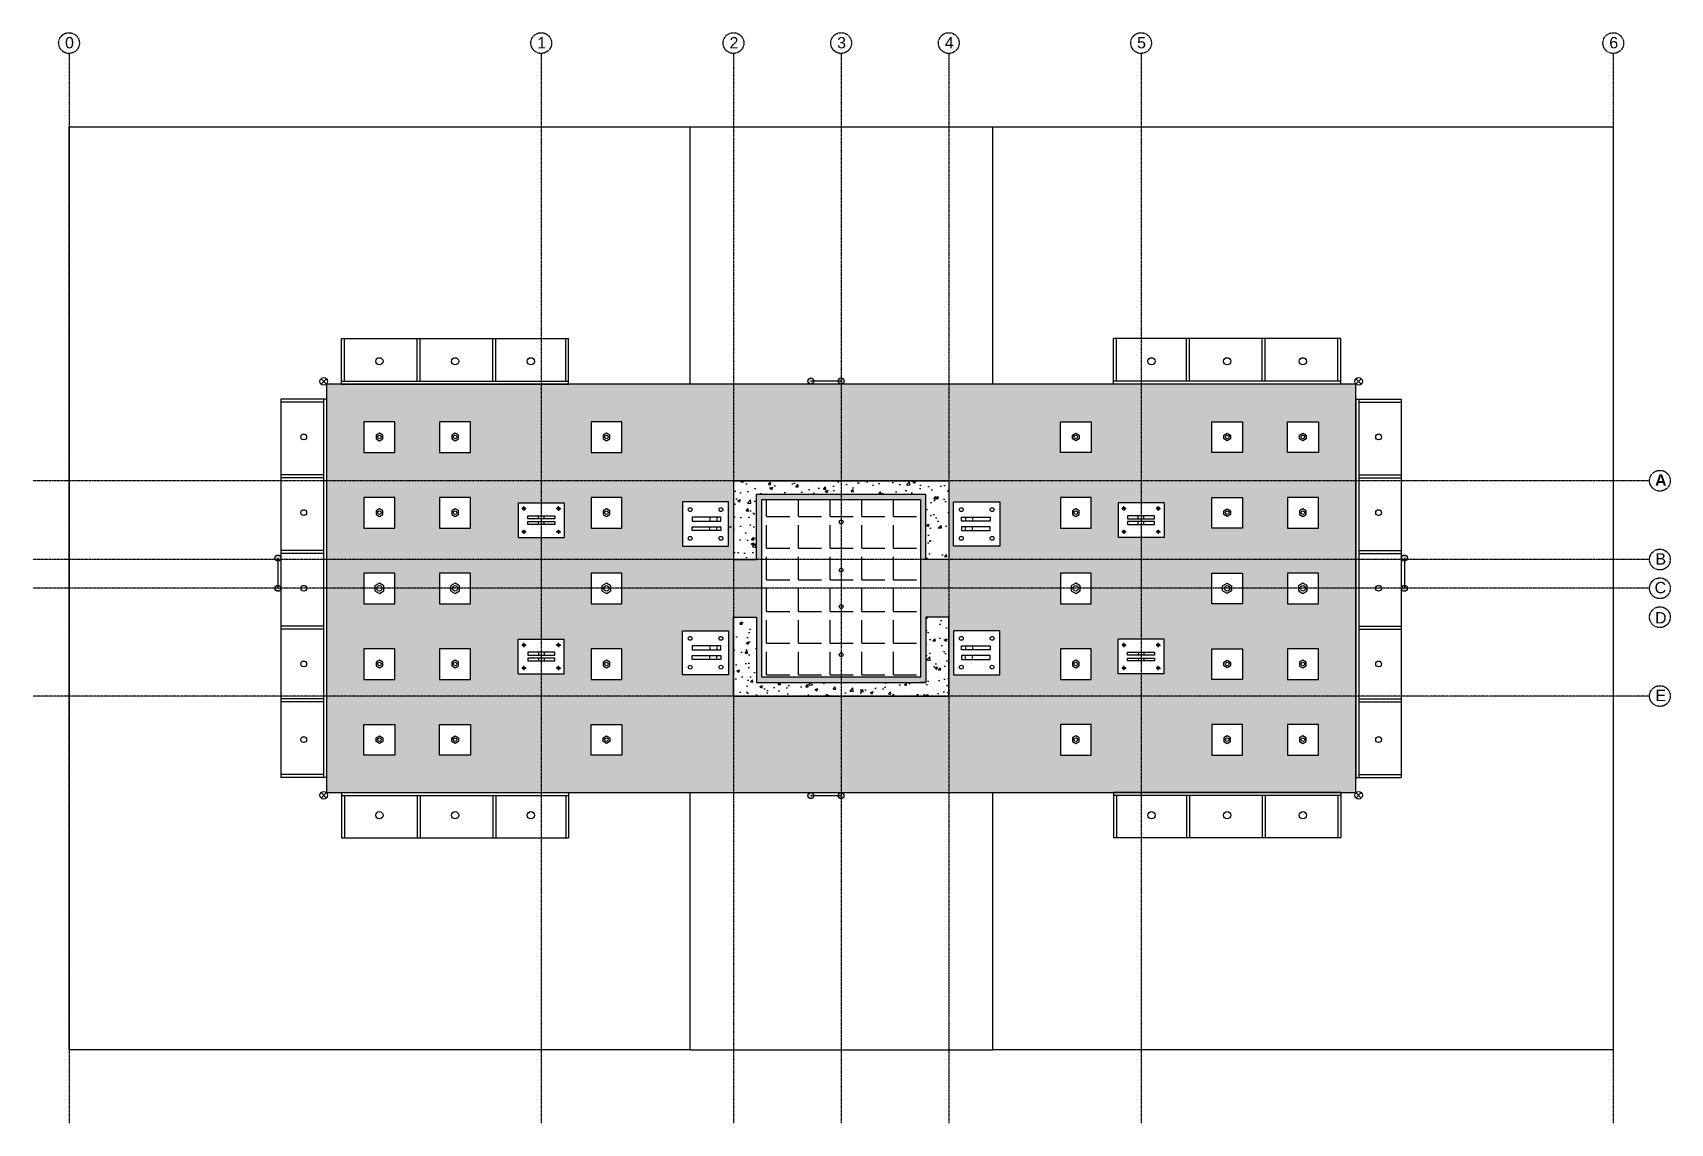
# Model space of a CAD drawing. Header units: millimetres. Extents: x -79526 to 153901, y -45620 to 21119.
# Drawn here: x -57112 to -46296, y 3917 to 11123 of the extents above; entities that cross this region are included whole.
import ezdxf

# ---------------------------------------------------------------- set-up
doc = ezdxf.new("R2010")
doc.units = ezdxf.units.MM
doc.header["$MEASUREMENT"] = 0
for name, pattern in [('ACAD_ISO02W100', [15, 12, -3]), ('CENTER', [50.8, 31.75, -6.35, 6.35, -6.35]), ('DASHED', [19.05, 12.7, -6.35])]:
    doc.linetypes.add(name, pattern=pattern)
for name, color, linetype in [('Dashed', 7, 'DASHED'), ('greygrid', 252, 'CENTER'), ('Note', 7, 'Continuous'), ('Plot', 254, 'Continuous'), ('SolidLine', 7, 'Continuous')]:
    doc.layers.add(name, color=color, linetype=linetype)
doc.layers.add('fill', color=7, linetype='Continuous', true_color=0xbababa)
doc.styles.get("Standard").update_dxf_attribs({"font": 'arial.ttf'})

msp = doc.modelspace()

# ---------------------------------------------------------------- texts
at = {"layer": 'greygrid', "color": 251, "lineweight": -2, "ltscale": 0.2, "true_color": 0x525252, "char_height": 75, "attachment_point": 5}
for s, insert in [('0', (-56869, 11057)), ('1', (-53750, 11057)), ('2', (-52480, 11057)), ('3', (-51769, 11057)), ('4', (-51058, 11057)), ('5', (-49788, 11057)), ('6', (-46669, 11057)), ('{\\fArial|b1|i0|c0|p34;A}', (-46358, 8167)), ('B', (-46358, 7646)), ('C', (-46361, 7456)), ('D', (-46358, 7257)), ('E', (-46358, 6744))]:
    msp.add_mtext_dynamic_manual_height_columns(s, width=22.5, gutter_width=50, heights=[0], dxfattribs=dict(at, insert=insert))

# ---------------------------------------------------------------- hatches: boundary and pattern name
h = msp.add_hatch(color=1)
h.dxf.hatch_style = 1
edge = h.paths.add_edge_path()
edge.add_arc((-51972, 8822), 20, 0, 360)
edge = h.paths.add_edge_path()
edge.add_arc((-51772, 8822), 20, 0, 360)
edge = h.paths.add_edge_path()
edge.add_line((-51972, 8822), (-51772, 8822))
h = msp.add_hatch(color=1)
h.dxf.hatch_style = 1
edge = h.paths.add_edge_path()
edge.add_arc((-55492, 7452), 20, 0, 360)
edge = h.paths.add_edge_path()
edge.add_arc((-55492, 7652), 20, 0, 360)
edge = h.paths.add_edge_path()
edge.add_line((-55492, 7452), (-55492, 7652))
h = msp.add_hatch(color=1)
h.dxf.hatch_style = 1
edge = h.paths.add_edge_path()
edge.add_arc((-48052, 7452), 20, 0, 360)
edge = h.paths.add_edge_path()
edge.add_arc((-48052, 7652), 20, 0, 360)
edge = h.paths.add_edge_path()
edge.add_line((-48052, 7452), (-48052, 7652))
h = msp.add_hatch(color=1)
h.dxf.hatch_style = 1
edge = h.paths.add_edge_path()
edge.add_arc((-51972, 6082), 20, 0, 360)
edge = h.paths.add_edge_path()
edge.add_arc((-51772, 6082), 20, 0, 360)
edge = h.paths.add_edge_path()
edge.add_line((-51972, 6082), (-51772, 6082))
at = {"layer": 'Plot', "ltscale": 0.1}
h = msp.add_hatch(color=9, dxfattribs=at)
h.dxf.hatch_style = 1
h.paths.add_polyline_path([(-53572, 8802), (-55072, 8802), (-55172, 8802), (-55172, 6102), (-55072, 6102), (-55072, 6102), (-53572, 6102), (-49972, 6102), (-49972, 6102), (-48472, 6102), (-48372, 6102), (-48372, 8802), (-48472, 8802), (-48472, 8802), (-49972, 8802), (-53572, 8802)])
h.paths.add_polyline_path([(-51061, 8163), (-51061, 7642), (-51213, 7642), (-51213, 8074), (-52331, 8074), (-52331, 7642), (-52483, 7642), (-52483, 8163)], flags=16)
h.paths.add_polyline_path([(-52296, 8039), (-51248, 8039), (-51248, 6864), (-52296, 6864)], flags=16)
h.paths.add_polyline_path([(-52515, 8023), (-52515, 7731), (-52820, 7731), (-52820, 8023)], flags=16)
h.paths.add_polyline_path([(-52566, 7921), (-52566, 7896), (-52756, 7896), (-52756, 7921)], flags=0)
h.paths.add_polyline_path([(-52566, 7858), (-52566, 7833), (-52756, 7833), (-52756, 7858)], flags=0)
h.paths.add_polyline_path([(-53220, 8553), (-53220, 8350), (-53424, 8350), (-53424, 8553)], flags=16)
h.paths.add_polyline_path([(-53300, 8413), (-53367, 8452), (-53300, 8490)], flags=0)
h.paths.add_polyline_path([(-53220, 8053), (-53220, 7850), (-53424, 7850), (-53424, 8053)], flags=16)
h.paths.add_polyline_path([(-53300, 7913), (-53367, 7952), (-53300, 7990)], flags=0)
h.paths.add_polyline_path([(-52331, 7261), (-52331, 6829), (-51213, 6829), (-51213, 7261), (-51061, 7261), (-51061, 6740), (-52483, 6740), (-52483, 7261)], flags=16)
h.paths.add_polyline_path([(-51029, 8023), (-50724, 8023), (-50724, 7731), (-51029, 7731)], flags=16)
h.paths.add_polyline_path([(-53220, 7553), (-53220, 7350), (-53424, 7350), (-53424, 7553)], flags=16)
h.paths.add_polyline_path([(-52515, 7172), (-52515, 6880), (-52820, 6880), (-52820, 7172)], flags=16)
h.paths.add_polyline_path([(-53601, 8017), (-53601, 7788), (-53906, 7788), (-53906, 8017)], flags=16)
h.paths.add_polyline_path([(-50978, 7921), (-50788, 7921), (-50788, 7896), (-50978, 7896)], flags=0)
h.paths.add_polyline_path([(-50978, 7858), (-50788, 7858), (-50788, 7833), (-50978, 7833)], flags=0)
h.paths.add_polyline_path([(-53293, 7401), (-53381, 7452), (-53293, 7503)], flags=0)
h.paths.add_polyline_path([(-52566, 7071), (-52566, 7045), (-52756, 7045), (-52756, 7071)], flags=0)
h.paths.add_polyline_path([(-53664, 7931), (-53664, 7912), (-53842, 7912), (-53842, 7931)], flags=0)
h.paths.add_polyline_path([(-53664, 7893), (-53664, 7874), (-53842, 7874), (-53842, 7893)], flags=0)
h.paths.add_polyline_path([(-52566, 7007), (-52566, 6982), (-52756, 6982), (-52756, 7007)], flags=0)
h.paths.add_polyline_path([(-53220, 7053), (-53220, 6850), (-53424, 6850), (-53424, 7053)], flags=16)
h.paths.add_polyline_path([(-51029, 7172), (-50724, 7172), (-50724, 6880), (-51029, 6880)], flags=16)
h.paths.add_polyline_path([(-53300, 6913), (-53367, 6952), (-53300, 6990)], flags=0)
h.paths.add_polyline_path([(-50324, 8553), (-50120, 8553), (-50120, 8350), (-50324, 8350)], flags=16)
h.paths.add_polyline_path([(-54220, 8553), (-54220, 8350), (-54424, 8350), (-54424, 8553)], flags=16)
h.paths.add_polyline_path([(-53601, 7115), (-53601, 6886), (-53906, 6886), (-53906, 7115)], flags=16)
h.paths.add_polyline_path([(-50978, 7071), (-50788, 7071), (-50788, 7045), (-50978, 7045)], flags=0)
h.paths.add_polyline_path([(-50324, 8053), (-50120, 8053), (-50120, 7850), (-50324, 7850)], flags=16)
h.paths.add_polyline_path([(-54220, 8053), (-54220, 7850), (-54424, 7850), (-54424, 8053)], flags=16)
h.paths.add_polyline_path([(-50200, 8490), (-50200, 8413), (-50267, 8452)], flags=0)
h.paths.add_polyline_path([(-54300, 8413), (-54367, 8452), (-54300, 8490)], flags=0)
h.paths.add_polyline_path([(-50978, 7007), (-50788, 7007), (-50788, 6982), (-50978, 6982)], flags=0)
h.paths.add_polyline_path([(-53664, 7029), (-53664, 7010), (-53842, 7010), (-53842, 7029)], flags=0)
h.paths.add_polyline_path([(-53664, 6991), (-53664, 6972), (-53842, 6972), (-53842, 6991)], flags=0)
h.paths.add_polyline_path([(-50200, 7990), (-50200, 7913), (-50267, 7952)], flags=0)
h.paths.add_polyline_path([(-54300, 7913), (-54367, 7952), (-54300, 7990)], flags=0)
h.paths.add_polyline_path([(-50324, 7553), (-50120, 7553), (-50120, 7350), (-50324, 7350)], flags=16)
h.paths.add_polyline_path([(-54220, 7553), (-54220, 7350), (-54424, 7350), (-54424, 7553)], flags=16)
h.paths.add_polyline_path([(-53220, 6553), (-53220, 6350), (-53424, 6350), (-53424, 6553)], flags=16)
h.paths.add_polyline_path([(-50193, 7503), (-50193, 7401), (-50281, 7452)], flags=0)
h.paths.add_polyline_path([(-54293, 7401), (-54381, 7452), (-54293, 7503)], flags=0)
h.paths.add_polyline_path([(-53277, 6452), (-53344, 6413), (-53344, 6490)], flags=0)
h.paths.add_polyline_path([(-49943, 8017), (-49638, 8017), (-49638, 7788), (-49943, 7788)], flags=16)
h.paths.add_polyline_path([(-54720, 8553), (-54720, 8350), (-54924, 8350), (-54924, 8553)], flags=16)
h.paths.add_polyline_path([(-50324, 7053), (-50120, 7053), (-50120, 6850), (-50324, 6850)], flags=16)
h.paths.add_polyline_path([(-49880, 7931), (-49702, 7931), (-49702, 7912), (-49880, 7912)], flags=0)
h.paths.add_polyline_path([(-54220, 7053), (-54220, 6850), (-54424, 6850), (-54424, 7053)], flags=16)
h.paths.add_polyline_path([(-49880, 7893), (-49702, 7893), (-49702, 7874), (-49880, 7874)], flags=0)
h.paths.add_polyline_path([(-54720, 8053), (-54720, 7850), (-54924, 7850), (-54924, 8053)], flags=16)
h.paths.add_polyline_path([(-54800, 8413), (-54867, 8452), (-54800, 8490)], flags=0)
h.paths.add_polyline_path([(-50200, 6990), (-50200, 6913), (-50267, 6952)], flags=0)
h.paths.add_polyline_path([(-54300, 6913), (-54367, 6952), (-54300, 6990)], flags=0)
h.paths.add_polyline_path([(-54800, 7913), (-54867, 7952), (-54800, 7990)], flags=0)
h.paths.add_polyline_path([(-54720, 7553), (-54720, 7350), (-54924, 7350), (-54924, 7553)], flags=16)
h.paths.add_polyline_path([(-49943, 7115), (-49638, 7115), (-49638, 6886), (-49943, 6886)], flags=16)
h.paths.add_polyline_path([(-54793, 7401), (-54881, 7452), (-54793, 7503)], flags=0)
h.paths.add_polyline_path([(-50324, 6553), (-50120, 6553), (-50120, 6350), (-50324, 6350)], flags=16)
h.paths.add_polyline_path([(-54220, 6553), (-54220, 6350), (-54424, 6350), (-54424, 6553)], flags=16)
h.paths.add_polyline_path([(-49880, 7029), (-49702, 7029), (-49702, 7010), (-49880, 7010)], flags=0)
h.paths.add_polyline_path([(-49880, 6991), (-49702, 6991), (-49702, 6972), (-49880, 6972)], flags=0)
h.paths.add_polyline_path([(-54720, 7053), (-54720, 6850), (-54924, 6850), (-54924, 7053)], flags=16)
h.paths.add_polyline_path([(-50200, 6490), (-50200, 6413), (-50267, 6452)], flags=0)
h.paths.add_polyline_path([(-54300, 6413), (-54367, 6452), (-54300, 6490)], flags=0)
h.paths.add_polyline_path([(-49324, 8553), (-49120, 8553), (-49120, 8350), (-49324, 8350)], flags=16)
h.paths.add_polyline_path([(-49324, 8053), (-49120, 8053), (-49120, 7850), (-49324, 7850)], flags=16)
h.paths.add_polyline_path([(-54800, 6913), (-54867, 6952), (-54800, 6990)], flags=0)
h.paths.add_polyline_path([(-49200, 8490), (-49200, 8413), (-49267, 8452)], flags=0)
h.paths.add_polyline_path([(-49200, 7990), (-49200, 7913), (-49267, 7952)], flags=0)
h.paths.add_polyline_path([(-49324, 7553), (-49120, 7553), (-49120, 7350), (-49324, 7350)], flags=16)
h.paths.add_polyline_path([(-54720, 6553), (-54720, 6350), (-54924, 6350), (-54924, 6553)], flags=16)
h.paths.add_polyline_path([(-49193, 7503), (-49193, 7401), (-49281, 7452)], flags=0)
h.paths.add_polyline_path([(-54800, 6413), (-54867, 6452), (-54800, 6490)], flags=0)
h.paths.add_polyline_path([(-49324, 7053), (-49120, 7053), (-49120, 6850), (-49324, 6850)], flags=16)
h.paths.add_polyline_path([(-49200, 6990), (-49200, 6913), (-49267, 6952)], flags=0)
h.paths.add_polyline_path([(-48824, 8553), (-48620, 8553), (-48620, 8350), (-48824, 8350)], flags=16)
h.paths.add_polyline_path([(-48824, 8053), (-48620, 8053), (-48620, 7850), (-48824, 7850)], flags=16)
h.paths.add_polyline_path([(-48700, 8490), (-48700, 8413), (-48767, 8452)], flags=0)
h.paths.add_polyline_path([(-49324, 6553), (-49120, 6553), (-49120, 6350), (-49324, 6350)], flags=16)
h.paths.add_polyline_path([(-48700, 7990), (-48700, 7913), (-48767, 7952)], flags=0)
h.paths.add_polyline_path([(-48824, 7553), (-48620, 7553), (-48620, 7350), (-48824, 7350)], flags=16)
h.paths.add_polyline_path([(-48693, 7503), (-48693, 7401), (-48781, 7452)], flags=0)
h.paths.add_polyline_path([(-49200, 6490), (-49200, 6413), (-49267, 6452)], flags=0)
h.paths.add_polyline_path([(-48824, 7053), (-48620, 7053), (-48620, 6850), (-48824, 6850)], flags=16)
h.paths.add_polyline_path([(-48700, 6990), (-48700, 6913), (-48767, 6952)], flags=0)
h.paths.add_polyline_path([(-48824, 6553), (-48620, 6553), (-48620, 6350), (-48824, 6350)], flags=16)
h.paths.add_polyline_path([(-48700, 6490), (-48700, 6413), (-48767, 6452)], flags=0)
at = {"layer": 'Plot'}
h = msp.add_hatch(dxfattribs=at)
h.set_pattern_fill('AR-CONC')
h.set_pattern_definition([(50, (13115.38, -129537.64), (182.18467, -15.93909), [19.05, -209.55]), (355, (13115.38, -129537.64), (-35.24342, 191.05685), [15.24, -167.64058]), (100.45144, (13130.57, -129538.97), (146.94125, 175.11775), [16.19, -178.09024]), (46.1842, (13115.38, -129486.84), (271.07904, -42.04233), [28.575, -314.325]), (96.63556, (13137.97, -129490.35), (237.40413, 247.42612), [24.285, -267.1356]), (351.18415, (13115.38, -129486.84), (237.40413, 247.4261), [22.85997, -251.45973]), (21, (13140.78, -129499.54), (151.61439, -102.2652), [19.05, -209.55]), (326, (13140.78, -129499.54), (61.80203, 184.18797), [15.24, -167.64]), (71.45144, (13153.42, -129508.07), (213.41642, 81.92277), [16.19, -178.08994]), (37.5, (13115.384, -129537.645), (3.088603, 84.55504), [0, -165.608, 0, -170.18, 0, -168.275]), (7.5, (13115.38, -129537.645), (66.81966, 100.180575), [0, -97.028, 0, -161.798, 0, -64.135]), (327.5, (13058.74, -129537.645), (135.590595, -5.728744), [0, -63.5, 0, -198.12, 0, -262.89]), (317.5, (13033.34, -129537.64), (148.12918, 25.42649), [0, -82.55, 0, -131.572, 0, -186.69])])
h.paths.add_polyline_path([(-52331, 8074), (-51213, 8074), (-51213, 7642), (-51061, 7642), (-51061, 8163), (-52483, 8163), (-52483, 7642), (-52331, 7642)])
h.paths.add_polyline_path([(-52331, 7261), (-52483, 7261), (-52483, 6740), (-51061, 6740), (-51061, 7261), (-51213, 7261), (-51213, 6829), (-52331, 6829)])
at = {"layer": 'Plot', "ltscale": 0.1}
h = msp.add_hatch(dxfattribs=at)
h.set_pattern_fill('ANGLE', color=9, scale=30)
h.set_pattern_definition([(0, (13115.38, -129537.64), (0, 209.55), [152.4, -57.15]), (90, (13115.38, -129537.64), (-209.55, 1e-14), [152.4, -57.15])])
h.paths.add_polyline_path([(-52296, 6864), (-51248, 6864), (-51248, 8039), (-52296, 8039)])

# ---------------------------------------------------------------- linework, layer by layer
at = {"color": 1}
for p, q in [((-55172, 8837), (-55207, 8802)), ((-55207, 8837), (-55172, 8802)), ((-51972, 8822), (-51772, 8822)), ((-48337, 8837), (-48372, 8802)), ((-48372, 8837), (-48337, 8802)), ((-55492, 7652), (-55492, 7452)), ((-48052, 7652), (-48052, 7452)), ((-55172, 6102), (-55207, 6066)), ((-55207, 6102), (-55172, 6066)), ((-51972, 6082), (-51772, 6082)), ((-48337, 6102), (-48372, 6066)), ((-48372, 6102), (-48337, 6066))]:
    msp.add_line(p, q, dxfattribs=at)
for centre, radius in [((-55190, 8819), 25), ((-51972, 8822), 20), ((-51772, 8822), 20), ((-48354, 8819), 25), ((-55492, 7652), 20), ((-48052, 7652), 20), ((-55492, 7452), 20), ((-48052, 7452), 20), ((-55190, 6084), 25), ((-51972, 6082), 20), ((-51772, 6082), 20), ((-48354, 6084), 25)]:
    msp.add_circle(centre, radius, dxfattribs=at)
at = {"layer": 'Dashed', "ltscale": 0.1}
for p, q in [((-52639, 7921), (-52639, 7896)), ((-52594, 7921), (-52594, 7896)), ((-50950, 7921), (-50950, 7896)), ((-50905, 7921), (-50905, 7896)), ((-52639, 7833), (-52639, 7858)), ((-52594, 7833), (-52594, 7858)), ((-50950, 7833), (-50950, 7858)), ((-50905, 7833), (-50905, 7858)), ((-52639, 7071), (-52639, 7045)), ((-52594, 7071), (-52594, 7045)), ((-50950, 7071), (-50950, 7045)), ((-50905, 7071), (-50905, 7045)), ((-52639, 6982), (-52639, 7007)), ((-52594, 6982), (-52594, 7007)), ((-50950, 6982), (-50950, 7007)), ((-50905, 6982), (-50905, 7007))]:
    msp.add_line(p, q, dxfattribs=at)
at = {"layer": 'fill', "color": 18, "true_color": 0x000000}
for p, q in [((-56872, 10502), (-52772, 10502)), ((-56872, 4402), (-56872, 10502)), ((-50772, 10502), (-46672, 10502)), ((-46672, 10502), (-46672, 4402)), ((-52772, 4402), (-56872, 4402)), ((-52772, 4402), (-50772, 4402)), ((-46672, 4402), (-50772, 4402))]:
    msp.add_line(p, q, dxfattribs=at)
at = {"layer": 'greygrid', "lineweight": -2, "ltscale": 0.2}
for p, q in [((-56872, 10986), (-56872, 3917)), ((-53753, 10986), (-53753, 3917)), ((-52483, 10986), (-52483, 3917)), ((-51772, 10986), (-51772, 3917)), ((-51061, 10986), (-51061, 3917)), ((-49791, 10986), (-49791, 3917)), ((-46672, 10986), (-46672, 3917)), ((-46433, 8163), (-57112, 8163)), ((-46433, 7642), (-57112, 7642)), ((-46433, 7452), (-57112, 7452)), ((-46433, 6740), (-57112, 6740))]:
    msp.add_line(p, q, dxfattribs=at)
at = {"layer": 'greygrid', "ltscale": 0.2}
for centre in [(-56872, 11055), (-53753, 11055), (-52483, 11055), (-51772, 11055), (-51061, 11055), (-49791, 11055), (-46672, 11055), (-46364, 8163), (-46364, 7642), (-46364, 7452), (-46364, 7261), (-46364, 6740)]:
    msp.add_circle(centre, 68.5, dxfattribs=at)
at = {"layer": 'Note'}
for p, q in [((-52772, 10502), (-50772, 10502)), ((-55072, 8802), (-55072, 9102)), ((-55072, 9102), (-53572, 9102)), ((-55053, 8821), (-55053, 9102)), ((-54572, 8821), (-54572, 9102)), ((-54553, 8821), (-54553, 9102)), ((-54072, 8821), (-54072, 9102)), ((-54053, 8821), (-54053, 9102)), ((-53591, 8821), (-53591, 9102)), ((-53572, 8802), (-53572, 9102)), ((-49972, 8802), (-49972, 9102)), ((-48472, 9102), (-49972, 9102)), ((-49953, 8821), (-49953, 9102)), ((-49491, 8821), (-49491, 9102)), ((-49472, 8821), (-49472, 9102)), ((-48991, 8821), (-48991, 9102)), ((-48972, 8821), (-48972, 9102)), ((-48491, 8821), (-48491, 9102)), ((-48472, 8802), (-48472, 9102)), ((-55072, 8821), (-53572, 8821)), ((-55072, 8802), (-53572, 8802)), ((-48472, 8821), (-49972, 8821)), ((-48472, 8802), (-49972, 8802)), ((-55172, 8702), (-55472, 8702)), ((-55472, 8702), (-55472, 6202)), ((-55191, 8683), (-55472, 8683)), ((-55191, 8702), (-55191, 6202)), ((-55172, 8702), (-55172, 6202)), ((-48372, 8702), (-48372, 6202)), ((-48372, 8702), (-48072, 8702)), ((-48353, 8702), (-48353, 6202)), ((-48353, 8683), (-48072, 8683)), ((-48072, 8702), (-48072, 6202)), ((-55191, 8202), (-55472, 8202)), ((-55191, 8183), (-55472, 8183)), ((-52483, 8163), (-51061, 8163)), ((-52483, 8163), (-52483, 7642)), ((-51061, 8163), (-51061, 7642)), ((-48353, 8202), (-48072, 8202)), ((-48353, 8183), (-48072, 8183)), ((-52331, 8074), (-51213, 8074)), ((-52331, 7642), (-52331, 8074)), ((-51213, 7642), (-51213, 8074)), ((-55191, 7702), (-55472, 7702)), ((-55191, 7683), (-55472, 7683)), ((-48353, 7702), (-48072, 7702)), ((-48353, 7683), (-48072, 7683)), ((-52483, 7642), (-52331, 7642)), ((-51061, 7642), (-51213, 7642)), ((-52483, 6740), (-52483, 7261)), ((-52483, 7261), (-52331, 7261)), ((-52331, 7261), (-52331, 6829)), ((-51061, 7261), (-51213, 7261)), ((-51213, 7261), (-51213, 6829)), ((-51061, 6740), (-51061, 7261)), ((-55191, 7202), (-55472, 7202)), ((-55191, 7183), (-55472, 7183)), ((-48353, 7202), (-48072, 7202)), ((-48353, 7183), (-48072, 7183)), ((-52331, 6829), (-51213, 6829)), ((-55191, 6721), (-55472, 6721)), ((-52483, 6740), (-51061, 6740)), ((-48353, 6721), (-48072, 6721)), ((-55191, 6702), (-55472, 6702)), ((-48353, 6702), (-48072, 6702)), ((-55191, 6221), (-55472, 6221)), ((-55172, 6202), (-55472, 6202)), ((-48372, 6202), (-48072, 6202)), ((-48353, 6221), (-48072, 6221)), ((-55072, 6102), (-55072, 5802)), ((-55072, 6102), (-53572, 6102)), ((-55072, 6083), (-53572, 6083)), ((-55053, 6083), (-55053, 5802)), ((-54572, 6083), (-54572, 5802)), ((-54553, 6083), (-54553, 5802)), ((-54072, 6083), (-54072, 5802)), ((-54053, 6083), (-54053, 5802)), ((-53591, 6083), (-53591, 5802)), ((-53572, 6102), (-53572, 5802)), ((-49972, 6102), (-49972, 5802)), ((-48472, 6102), (-49972, 6102)), ((-48472, 6083), (-49972, 6083)), ((-49953, 6083), (-49953, 5802)), ((-49491, 6083), (-49491, 5802)), ((-49472, 6083), (-49472, 5802)), ((-48991, 6083), (-48991, 5802)), ((-48972, 6083), (-48972, 5802)), ((-48491, 6083), (-48491, 5802)), ((-48472, 6102), (-48472, 5802)), ((-55072, 5802), (-53572, 5802)), ((-48472, 5802), (-49972, 5802)), ((-52772, 4402), (-50772, 4402))]:
    msp.add_line(p, q, dxfattribs=at)
at = {"layer": 'Note', "ltscale": 0.1}
for p, q in [((-52296, 8039), (-52268, 8039)), ((-51213, 6829), (-51248, 6829))]:
    msp.add_line(p, q, dxfattribs=at)
msp.add_lwpolyline([(-51248, 6864), (-52296, 6864), (-52296, 8039), (-51248, 8039)], close=True, dxfattribs=at)
at = {"layer": 'Note'}
for centre in [(-55322, 8452), (-48222, 8452), (-55322, 7952), (-48222, 7952), (-55322, 7452), (-48222, 7452), (-55322, 6952), (-48222, 6952), (-55322, 6452), (-48222, 6452)]:
    msp.add_circle(centre, 19.1, dxfattribs=at)
at = {"layer": 'Plot'}
for p, q in [((-52772, 10502), (-52772, 8802)), ((-50772, 10502), (-50772, 8802)), ((-53842, 7912), (-53842, 7931)), ((-53842, 7931), (-53664, 7931)), ((-53664, 7912), (-53842, 7912)), ((-53772, 7912), (-53772, 7931)), ((-53734, 7912), (-53734, 7931)), ((-53664, 7931), (-53664, 7912)), ((-49880, 7931), (-49880, 7912)), ((-49702, 7931), (-49880, 7931)), ((-49880, 7912), (-49702, 7912)), ((-49810, 7912), (-49810, 7931)), ((-49772, 7912), (-49772, 7931)), ((-49702, 7912), (-49702, 7931)), ((-53842, 7874), (-53842, 7893)), ((-53842, 7893), (-53664, 7893)), ((-53664, 7874), (-53842, 7874)), ((-53772, 7874), (-53772, 7893)), ((-53734, 7874), (-53734, 7893)), ((-53664, 7893), (-53664, 7874)), ((-49880, 7893), (-49880, 7874)), ((-49702, 7893), (-49880, 7893)), ((-49880, 7874), (-49702, 7874)), ((-49810, 7874), (-49810, 7893)), ((-49772, 7874), (-49772, 7893)), ((-49702, 7874), (-49702, 7893)), ((-53842, 7029), (-53842, 7010)), ((-53664, 7029), (-53842, 7029)), ((-53842, 7010), (-53664, 7010)), ((-53664, 6991), (-53842, 6991)), ((-53842, 6991), (-53842, 6972)), ((-53842, 6972), (-53664, 6972)), ((-53772, 7029), (-53772, 7010)), ((-53772, 6991), (-53772, 6972)), ((-53734, 7029), (-53734, 7010)), ((-53734, 6991), (-53734, 6972)), ((-53664, 7010), (-53664, 7029)), ((-53664, 6972), (-53664, 6991)), ((-49880, 7010), (-49880, 7029)), ((-49880, 7029), (-49702, 7029)), ((-49702, 7010), (-49880, 7010)), ((-49880, 6972), (-49880, 6991)), ((-49880, 6991), (-49702, 6991)), ((-49702, 6972), (-49880, 6972)), ((-49810, 7029), (-49810, 7010)), ((-49810, 6991), (-49810, 6972)), ((-49772, 7029), (-49772, 7010)), ((-49772, 6991), (-49772, 6972)), ((-49702, 7029), (-49702, 7010)), ((-49702, 6991), (-49702, 6972)), ((-52772, 6102), (-52772, 4402)), ((-50772, 6102), (-50772, 4402))]:
    msp.add_line(p, q, dxfattribs=at)
at = {"layer": 'Plot', "ltscale": 0.1}
for p, q in [((-53906, 8017), (-53601, 8017)), ((-53906, 8017), (-53906, 7788)), ((-53601, 8017), (-53601, 7788)), ((-49943, 8017), (-49943, 7788)), ((-49638, 8017), (-49943, 8017)), ((-49638, 8017), (-49638, 7788)), ((-53906, 7788), (-53601, 7788)), ((-52515, 7858), (-52496, 7858)), ((-49638, 7788), (-49943, 7788)), ((-53906, 7115), (-53601, 7115)), ((-53906, 6886), (-53906, 7115)), ((-53601, 6886), (-53601, 7115)), ((-49638, 7115), (-49943, 7115)), ((-49943, 6886), (-49943, 7115)), ((-49638, 6886), (-49638, 7115)), ((-53906, 6886), (-53601, 6886)), ((-49638, 6886), (-49943, 6886))]:
    msp.add_line(p, q, dxfattribs=at)
at = {"layer": 'Plot', "linetype": 'ACAD_ISO02W100', "ltscale": 0.05}
for p, q in [((-53868, 7979), (-53883, 7979)), ((-53868, 7979), (-53868, 7994)), ((-53868, 7979), (-53868, 7964)), ((-53868, 7979), (-53853, 7979)), ((-53639, 7979), (-53654, 7979)), ((-53639, 7979), (-53639, 7994)), ((-53639, 7979), (-53639, 7964)), ((-53639, 7979), (-53624, 7979)), ((-49905, 7979), (-49920, 7979)), ((-49905, 7979), (-49905, 7994)), ((-49905, 7979), (-49890, 7979)), ((-49905, 7979), (-49905, 7964)), ((-49677, 7979), (-49692, 7979)), ((-49677, 7979), (-49677, 7994)), ((-49677, 7979), (-49677, 7964)), ((-49677, 7979), (-49662, 7979)), ((-53868, 7826), (-53883, 7826)), ((-53868, 7826), (-53868, 7841)), ((-53868, 7826), (-53868, 7811)), ((-53868, 7826), (-53853, 7826)), ((-53639, 7826), (-53654, 7826)), ((-53639, 7826), (-53639, 7841)), ((-53639, 7826), (-53639, 7811)), ((-53639, 7826), (-53624, 7826)), ((-49905, 7826), (-49920, 7826)), ((-49905, 7826), (-49905, 7841)), ((-49905, 7826), (-49905, 7811)), ((-49905, 7826), (-49890, 7826)), ((-49677, 7826), (-49692, 7826)), ((-49677, 7826), (-49677, 7841)), ((-49677, 7826), (-49662, 7826)), ((-49677, 7826), (-49677, 7811)), ((-53868, 7077), (-53883, 7077)), ((-53868, 7077), (-53868, 7092)), ((-53868, 7077), (-53868, 7062)), ((-53868, 7077), (-53853, 7077)), ((-53639, 7077), (-53654, 7077)), ((-53639, 7077), (-53639, 7092)), ((-53639, 7077), (-53624, 7077)), ((-53639, 7077), (-53639, 7062)), ((-49905, 7077), (-49920, 7077)), ((-49905, 7077), (-49905, 7092)), ((-49905, 7077), (-49890, 7077)), ((-49905, 7077), (-49905, 7062)), ((-49677, 7077), (-49692, 7077)), ((-49677, 7077), (-49677, 7092)), ((-49677, 7077), (-49662, 7077)), ((-49677, 7077), (-49677, 7062)), ((-53868, 6925), (-53883, 6925)), ((-53868, 6925), (-53868, 6940)), ((-53868, 6925), (-53853, 6925)), ((-53868, 6925), (-53868, 6910)), ((-53639, 6925), (-53654, 6925)), ((-53639, 6925), (-53639, 6940)), ((-53639, 6925), (-53624, 6925)), ((-53639, 6925), (-53639, 6910)), ((-49905, 6925), (-49920, 6925)), ((-49905, 6925), (-49905, 6940)), ((-49905, 6925), (-49890, 6925)), ((-49905, 6925), (-49905, 6910)), ((-49677, 6925), (-49692, 6925)), ((-49677, 6925), (-49677, 6940)), ((-49677, 6925), (-49662, 6925)), ((-49677, 6925), (-49677, 6910))]:
    msp.add_line(p, q, dxfattribs=at)
at = {"layer": 'Plot'}
for points in [[(-55172, 6102), (-48372, 6102), (-48372, 8802), (-55172, 8802)], [(-54924, 8553), (-54924, 8350), (-54720, 8350), (-54720, 8553)], [(-54424, 8553), (-54424, 8350), (-54220, 8350), (-54220, 8553)], [(-53424, 8553), (-53424, 8350), (-53220, 8350), (-53220, 8553)], [(-50120, 8553), (-50120, 8350), (-50324, 8350), (-50324, 8553)], [(-49120, 8553), (-49120, 8350), (-49324, 8350), (-49324, 8553)], [(-48620, 8553), (-48620, 8350), (-48824, 8350), (-48824, 8553)], [(-54924, 8053), (-54924, 7850), (-54720, 7850), (-54720, 8053)], [(-54424, 8053), (-54424, 7850), (-54220, 7850), (-54220, 8053)], [(-53424, 8053), (-53424, 7850), (-53220, 7850), (-53220, 8053)], [(-50324, 8053), (-50324, 7850), (-50120, 7850), (-50120, 8053)], [(-49120, 8053), (-49120, 7850), (-49324, 7850), (-49324, 8053)], [(-48824, 8053), (-48824, 7850), (-48620, 7850), (-48620, 8053)], [(-54924, 7553), (-54924, 7350), (-54720, 7350), (-54720, 7553)], [(-54424, 7553), (-54424, 7350), (-54220, 7350), (-54220, 7553)], [(-53424, 7553), (-53424, 7350), (-53220, 7350), (-53220, 7553)], [(-50324, 7553), (-50324, 7350), (-50120, 7350), (-50120, 7553)], [(-49120, 7553), (-49120, 7350), (-49324, 7350), (-49324, 7553)], [(-48824, 7553), (-48824, 7350), (-48620, 7350), (-48620, 7553)], [(-54924, 7053), (-54924, 6850), (-54720, 6850), (-54720, 7053)], [(-54424, 7053), (-54424, 6850), (-54220, 6850), (-54220, 7053)], [(-53424, 7053), (-53424, 6850), (-53220, 6850), (-53220, 7053)], [(-50324, 7053), (-50324, 6850), (-50120, 6850), (-50120, 7053)], [(-49120, 7053), (-49120, 6850), (-49324, 6850), (-49324, 7053)], [(-48824, 7053), (-48824, 6850), (-48620, 6850), (-48620, 7053)], [(-54924, 6350), (-54924, 6553), (-54720, 6553), (-54720, 6350)], [(-54424, 6350), (-54424, 6553), (-54220, 6553), (-54220, 6350)], [(-53424, 6350), (-53424, 6553), (-53220, 6553), (-53220, 6350)], [(-50120, 6350), (-50120, 6553), (-50324, 6553), (-50324, 6350)], [(-49120, 6350), (-49120, 6553), (-49324, 6553), (-49324, 6350)], [(-48620, 6350), (-48620, 6553), (-48824, 6553), (-48824, 6350)]]:
    msp.add_lwpolyline(points, close=True, dxfattribs=at)
at = {"layer": 'Plot', "ltscale": 0.1}
for points in [[(-52515, 8023), (-52820, 8023), (-52820, 7731), (-52515, 7731)], [(-51029, 8023), (-50724, 8023), (-50724, 7731), (-51029, 7731)], [(-52515, 6880), (-52820, 6880), (-52820, 7172), (-52515, 7172)], [(-51029, 6880), (-50724, 6880), (-50724, 7172), (-51029, 7172)]]:
    msp.add_lwpolyline(points, close=True, dxfattribs=at)
at = {"layer": 'Plot', "ltscale": 0.05}
for centre in [(-53868, 7979), (-53639, 7979), (-49905, 7979), (-49677, 7979), (-53868, 7826), (-53639, 7826), (-49905, 7826), (-49677, 7826), (-53868, 7077), (-53639, 7077), (-49905, 7077), (-49677, 7077), (-53868, 6925), (-53639, 6925), (-49905, 6925), (-49677, 6925)]:
    msp.add_circle(centre, 8.75, dxfattribs=at)
at = {"layer": 'Plot', "ltscale": 0.1}
for centre in [(-51772, 7890), (-51772, 7572), (-51772, 7331), (-51772, 7013)]:
    msp.add_circle(centre, 12.7, dxfattribs=at)
at = {"layer": 'SolidLine'}
for points in [[(-54822, 8426), (-54800, 8439), (-54800, 8464), (-54822, 8477), (-54844, 8464), (-54844, 8439)], [(-54322, 8426), (-54300, 8439), (-54300, 8464), (-54322, 8477), (-54344, 8464), (-54344, 8439)], [(-53322, 8426), (-53300, 8439), (-53300, 8464), (-53322, 8477), (-53344, 8464), (-53344, 8439)], [(-50222, 8426), (-50244, 8439), (-50244, 8464), (-50222, 8477), (-50200, 8464), (-50200, 8439)], [(-49222, 8426), (-49244, 8439), (-49244, 8464), (-49222, 8477), (-49200, 8464), (-49200, 8439)], [(-48722, 8426), (-48744, 8439), (-48744, 8464), (-48722, 8477), (-48700, 8464), (-48700, 8439)], [(-54822, 7926), (-54800, 7939), (-54800, 7964), (-54822, 7977), (-54844, 7964), (-54844, 7939)], [(-54322, 7926), (-54300, 7939), (-54300, 7964), (-54322, 7977), (-54344, 7964), (-54344, 7939)], [(-53322, 7926), (-53300, 7939), (-53300, 7964), (-53322, 7977), (-53344, 7964), (-53344, 7939)], [(-52756, 7921), (-52756, 7896), (-52566, 7896), (-52566, 7921)], [(-50788, 7921), (-50788, 7896), (-50978, 7896), (-50978, 7921)], [(-50222, 7926), (-50200, 7939), (-50200, 7964), (-50222, 7977), (-50244, 7964), (-50244, 7939)], [(-49222, 7926), (-49244, 7939), (-49244, 7964), (-49222, 7977), (-49200, 7964), (-49200, 7939)], [(-48722, 7926), (-48700, 7939), (-48700, 7964), (-48722, 7977), (-48744, 7964), (-48744, 7939)], [(-52756, 7833), (-52756, 7858), (-52566, 7858), (-52566, 7833)], [(-50788, 7833), (-50788, 7858), (-50978, 7858), (-50978, 7833)], [(-54822, 7418), (-54793, 7435), (-54793, 7469), (-54822, 7486), (-54852, 7469), (-54852, 7435)], [(-54322, 7418), (-54293, 7435), (-54293, 7469), (-54322, 7486), (-54352, 7469), (-54352, 7435)], [(-53322, 7418), (-53293, 7435), (-53293, 7469), (-53322, 7486), (-53352, 7469), (-53352, 7435)], [(-50222, 7418), (-50193, 7435), (-50193, 7469), (-50222, 7486), (-50252, 7469), (-50252, 7435)], [(-49222, 7418), (-49252, 7435), (-49252, 7469), (-49222, 7486), (-49193, 7469), (-49193, 7435)], [(-48722, 7418), (-48693, 7435), (-48693, 7469), (-48722, 7486), (-48752, 7469), (-48752, 7435)], [(-52756, 7071), (-52756, 7045), (-52566, 7045), (-52566, 7071)], [(-50788, 7071), (-50788, 7045), (-50978, 7045), (-50978, 7071)], [(-54822, 6926), (-54800, 6939), (-54800, 6964), (-54822, 6977), (-54844, 6964), (-54844, 6939)], [(-54322, 6926), (-54300, 6939), (-54300, 6964), (-54322, 6977), (-54344, 6964), (-54344, 6939)], [(-53322, 6926), (-53300, 6939), (-53300, 6964), (-53322, 6977), (-53344, 6964), (-53344, 6939)], [(-52756, 6982), (-52756, 7007), (-52566, 7007), (-52566, 6982)], [(-50788, 6982), (-50788, 7007), (-50978, 7007), (-50978, 6982)], [(-50222, 6926), (-50200, 6939), (-50200, 6964), (-50222, 6977), (-50244, 6964), (-50244, 6939)], [(-49222, 6926), (-49244, 6939), (-49244, 6964), (-49222, 6977), (-49200, 6964), (-49200, 6939)], [(-48722, 6926), (-48700, 6939), (-48700, 6964), (-48722, 6977), (-48744, 6964), (-48744, 6939)], [(-54822, 6477), (-54800, 6464), (-54800, 6439), (-54822, 6426), (-54844, 6439), (-54844, 6464)], [(-54322, 6477), (-54300, 6464), (-54300, 6439), (-54322, 6426), (-54344, 6439), (-54344, 6464)], [(-53322, 6477), (-53300, 6464), (-53300, 6439), (-53322, 6426), (-53344, 6439), (-53344, 6464)], [(-50222, 6477), (-50244, 6464), (-50244, 6439), (-50222, 6426), (-50200, 6439), (-50200, 6464)], [(-49222, 6477), (-49244, 6464), (-49244, 6439), (-49222, 6426), (-49200, 6439), (-49200, 6464)], [(-48722, 6477), (-48744, 6464), (-48744, 6439), (-48722, 6426), (-48700, 6439), (-48700, 6464)]]:
    msp.add_lwpolyline(points, close=True, dxfattribs=at)
for centre, radius in [((-54822, 8952), 24), ((-54322, 8952), 24), ((-53822, 8952), 24), ((-49722, 8952), 24), ((-49222, 8952), 24), ((-48722, 8952), 24), ((-54822, 8452), 12), ((-54322, 8452), 12), ((-53322, 8452), 12), ((-50222, 8452), 12), ((-49222, 8452), 12), ((-48722, 8452), 12), ((-54822, 7952), 12), ((-54322, 7952), 12), ((-53322, 7952), 12), ((-52769, 7972), 12.7), ((-52566, 7972), 12.7), ((-50978, 7972), 12.7), ((-50775, 7972), 12.7), ((-50222, 7952), 12), ((-49222, 7952), 12), ((-48722, 7952), 12), ((-52769, 7782), 12.7), ((-52566, 7782), 12.7), ((-50978, 7782), 12.7), ((-50775, 7782), 12.7), ((-54822, 7452), 18), ((-54322, 7452), 18), ((-53322, 7452), 18), ((-50222, 7452), 18), ((-49222, 7452), 18), ((-48722, 7452), 18), ((-52769, 7121), 12.7), ((-52566, 7121), 12.7), ((-50978, 7121), 12.7), ((-50775, 7121), 12.7), ((-54822, 6952), 12), ((-54322, 6952), 12), ((-53322, 6952), 12), ((-52769, 6931), 12.7), ((-52566, 6931), 12.7), ((-50978, 6931), 12.7), ((-50775, 6931), 12.7), ((-50222, 6952), 12), ((-49222, 6952), 12), ((-48722, 6952), 12), ((-54822, 6452), 12), ((-54322, 6452), 12), ((-53322, 6452), 12), ((-50222, 6452), 12), ((-49222, 6452), 12), ((-48722, 6452), 12), ((-54822, 5952), 24), ((-54322, 5952), 24), ((-53822, 5952), 24), ((-49722, 5952), 24), ((-49222, 5952), 24), ((-48722, 5952), 24)]:
    msp.add_circle(centre, radius, dxfattribs=at)

msp.set_redraw_order([(e.dxf.handle, doc.entitydb.next_handle()) for e in msp.query("TEXT MTEXT ATTDEF DIMENSION ARC_DIMENSION")])  # texts and dimensions are drawn at this point

doc.saveas('drawing.dxf')
